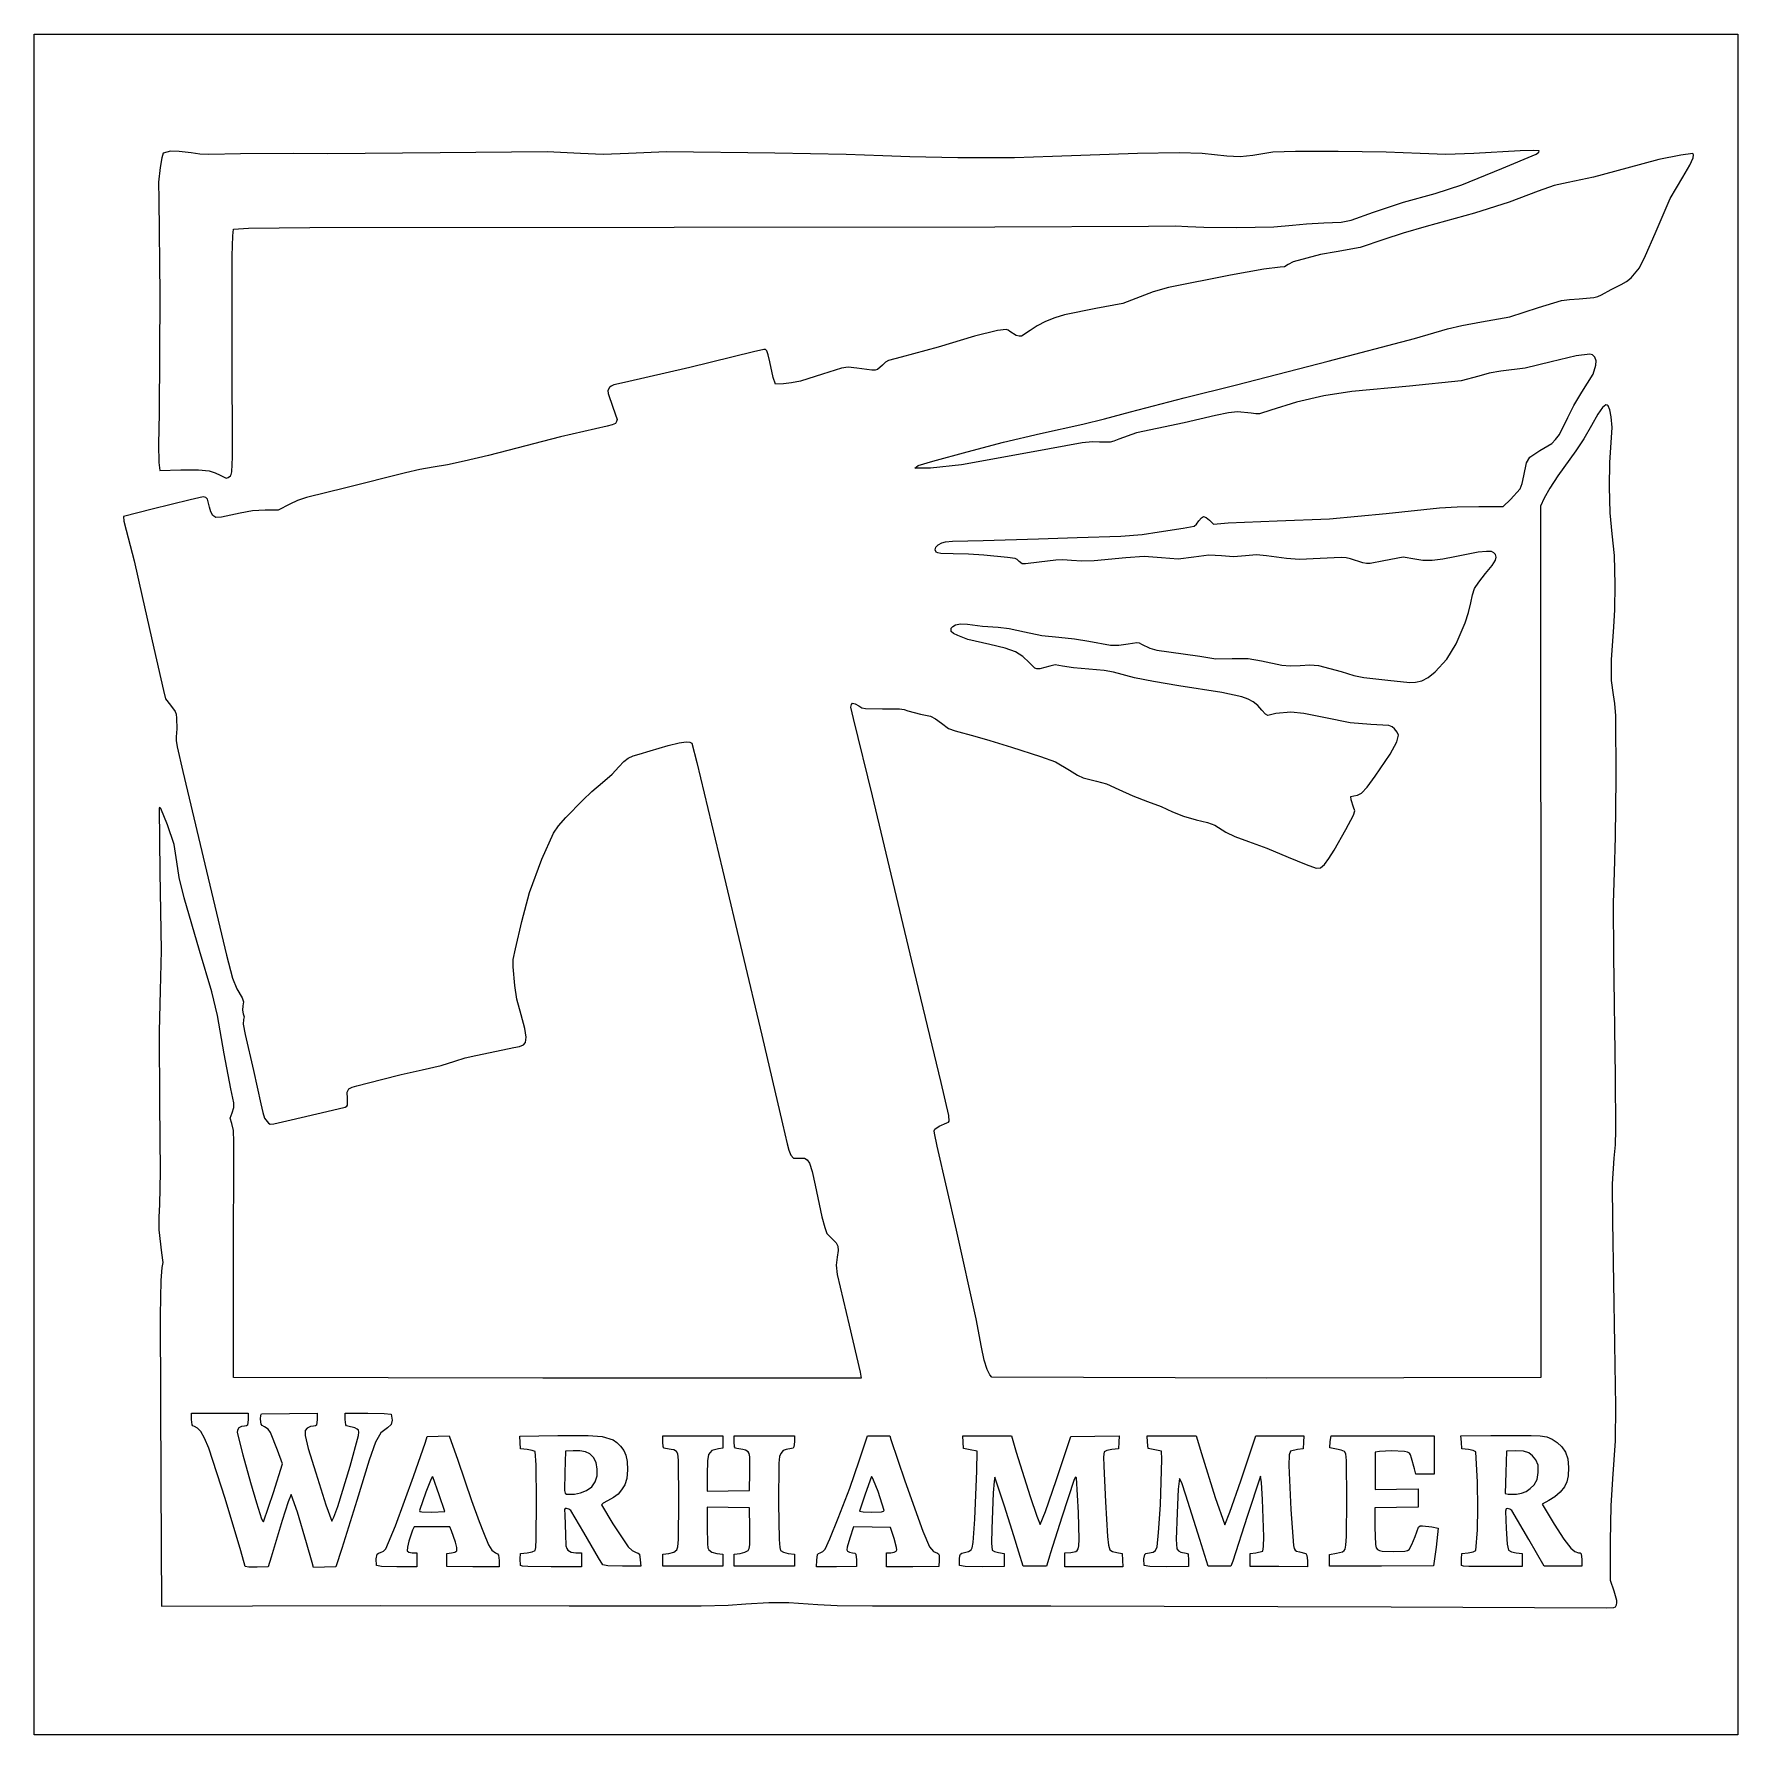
# Model space of a CAD drawing. Extents: x 218 to 585, y 525 to 891.
import ezdxf

# ---------------------------------------------------------------- set-up
doc = ezdxf.new("R2010")
doc.units = 0

msp = doc.modelspace()

# ---------------------------------------------------------------- linework, layer by layer
at = {"layer": 'Calque 1'}
for p, q in [((218.138, 707.978), (218.138, 890.805)), ((218.138, 890.805), (401.362, 890.805)), ((401.362, 890.805), (584.586, 890.805)), ((584.586, 890.805), (584.586, 707.978)), ((245.91168, 865.23863), (245.613205, 864.214954)), ((247.47135, 865.60649), (245.91168, 865.23863)), ((249.313597, 865.558248), (247.47135, 865.60649)), ((251.89134, 865.26435), (249.313597, 865.558248)), ((253.773912, 865.024022), (251.89134, 865.26435)), ((255.74832, 864.913923), (253.773912, 865.024022)), ((262.56084, 865.02677), (255.74832, 864.913923)), ((273.83304, 865.15543), (262.56084, 865.02677)), ((281.24137, 865.04784), (273.83304, 865.15543)), ((305.45077, 865.27158), (281.24137, 865.04784)), ((328.46957, 865.47301), (305.45077, 865.27158)), ((335.67519, 865.12779), (328.46957, 865.47301)), ((340.561729, 864.942149), (335.67519, 865.12779)), ((345.99399, 865.1279), (340.561729, 864.942149)), ((354.1342, 865.47746), (345.99399, 865.1279)), ((377.4175, 865.18698), (354.1342, 865.47746)), ((392.824469, 864.884892), (377.4175, 865.18698)), ((400.7008, 864.61075), (392.824469, 864.884892)), ((455.4696, 865.13859), (437.1983, 864.48434)), ((464.41383, 865.249944), (455.4696, 865.13859)), ((469.3602, 865.15129), (464.41383, 865.249944)), ((474.67319, 864.59404), (469.3602, 865.15129)), ((484.57374, 865.39503), (480.22944, 864.7261)), ((489.402382, 865.530074), (484.57374, 865.39503)), ((498.59664, 865.55558), (489.402382, 865.530074)), ((508.916329, 865.414344), (498.59664, 865.55558)), ((516.26304, 865.14008), (508.916329, 865.414344)), ((521.77624, 864.909307), (516.26304, 865.14008)), ((527.77244, 865.10458), (521.77624, 864.909307)), ((537.73871, 865.68624), (527.77244, 865.10458)), ((533.79182, 861.89785), (541.16441, 864.99259)), ((540.594181, 865.80564), (537.73871, 865.68624)), ((541.80401, 865.69524), (540.594181, 865.80564)), ((541.16441, 864.99259), (541.744261, 865.392796)), ((541.744261, 865.392796), (541.80401, 865.69524)), ((574.89693, 865.13622), (572.28264, 864.76693)), ((575.017105, 864.865759), (574.89693, 865.13622)), ((574.97873, 864.20883), (575.017105, 864.865759)), ((245.23427, 862.09243), (244.926891, 858.963986)), ((245.613205, 864.214954), (245.23427, 862.09243)), ((406.474261, 864.390027), (400.7008, 864.61075)), ((416.8254, 864.21636), (406.474261, 864.390027)), ((428.998296, 864.191342), (416.8254, 864.21636)), ((437.1983, 864.48434), (428.998296, 864.191342)), ((477.552055, 864.404387), (474.67319, 864.59404)), ((480.22944, 864.7261), (477.552055, 864.404387)), ((525.1873, 858.40874), (533.79182, 861.89785)), ((560.70976, 861.98938), (553.49722, 860.02309)), ((567.58893, 863.85122), (560.70976, 861.98938)), ((572.28264, 864.76693), (567.58893, 863.85122)), ((572.71151, 860.04165), (574.263605, 862.615774)), ((574.263605, 862.615774), (574.97873, 864.20883)), ((244.926891, 858.963986), (244.97529, 855.21866)), ((519.49876, 856.56346), (525.1873, 858.40874)), ((545.079825, 858.241008), (541.59097, 857.02197)), ((548.07326, 858.92132), (545.079825, 858.241008)), ((553.49722, 860.02309), (548.07326, 858.92132)), ((570.0193, 855.48367), (572.71151, 860.04165)), ((244.97529, 855.21866), (245.20526, 834.71346)), ((506.1958, 852.54784), (512.67809, 854.66109)), ((512.67809, 854.66109), (519.49876, 856.56346)), ((535.37326, 854.65231), (527.96493, 852.31707)), ((541.59097, 857.02197), (535.37326, 854.65231)), ((566.81789, 847.95059), (570.0193, 855.48367)), ((491.825826, 850.013474), (495.55397, 850.1919)), ((495.55397, 850.1919), (499.256895, 850.366446)), ((499.256895, 850.366446), (501.3748, 850.81001)), ((501.3748, 850.81001), (506.1958, 852.54784)), ((527.96493, 852.31707), (517.57143, 849.41614)), ((260.769049, 843.144288), (260.853625, 847.466689)), ((260.853625, 847.466689), (261.00623, 848.8752)), ((261.00623, 848.8752), (264.277164, 849.08126)), ((264.277164, 849.08126), (277.416655, 849.201731)), ((277.416655, 849.201731), (355.82013, 849.28269)), ((355.82013, 849.28269), (424.764417, 849.35575)), ((424.764417, 849.35575), (457.83613, 849.50783)), ((457.83613, 849.50783), (463.594639, 849.59211)), ((463.594639, 849.59211), (466.3028, 849.46303)), ((466.3028, 849.46303), (469.718308, 849.295949)), ((469.718308, 849.295949), (476.7686, 849.25468)), ((476.7686, 849.25468), (484.744221, 849.378559)), ((484.744221, 849.378559), (488.8071, 849.70322)), ((488.8071, 849.70322), (491.825826, 850.013474)), ((508.44331, 846.63698), (503.35868, 844.92312)), ((512.621825, 847.988355), (508.44331, 846.63698)), ((517.57143, 849.41614), (512.621825, 847.988355)), ((564.737805, 843.2127), (566.81789, 847.95059)), ((260.77498, 822.4442), (260.769049, 843.144288)), ((494.815899, 843.386675), (491.88291, 842.66474)), ((498.1993, 843.98903), (494.815899, 843.386675)), ((503.35868, 844.92312), (498.1993, 843.98903)), ((563.42305, 840.54226), (564.737805, 843.2127)), ((482.631059, 840.252579), (475.44516, 838.97398)), ((486.16076, 840.72216), (482.631059, 840.252579)), ((487.047421, 840.776491), (486.16076, 840.72216)), ((487.8347, 841.23664), (487.047421, 840.776491)), ((488.92664, 841.85763), (487.8347, 841.23664)), ((491.88291, 842.66474), (488.92664, 841.85763)), ((561.64714, 838.39059), (563.42305, 840.54226)), ((462.11236, 836.31901), (458.823032, 835.425764)), ((475.44516, 838.97398), (462.11236, 836.31901)), ((555.21785, 834.71431), (557.32774, 835.9233)), ((557.32774, 835.9233), (559.45033, 836.98422)), ((559.45033, 836.98422), (560.586779, 837.584153)), ((560.586779, 837.584153), (561.64714, 838.39059)), ((245.20526, 834.71346), (245.02137, 809.31346)), ((452.2923, 832.9035), (446.47147, 831.80385)), ((456.02695, 834.35188), (452.2923, 832.9035)), ((458.823032, 835.425764), (456.02695, 834.35188)), ((535.50554, 829.98516), (541.72325, 831.99185)), ((541.72325, 831.99185), (546.666182, 833.507818)), ((546.666182, 833.507818), (548.336681, 833.768498)), ((548.336681, 833.768498), (550.46127, 833.91512)), ((550.46127, 833.91512), (553.579694, 834.190568)), ((553.579694, 834.190568), (554.479814, 834.40393)), ((554.479814, 834.40393), (555.21785, 834.71431)), ((435.64332, 828.99773), (433.860505, 828.058088)), ((437.65404, 829.798006), (435.64332, 828.99773)), ((439.72656, 830.44607), (437.65404, 829.798006)), ((446.47147, 831.80385), (439.72656, 830.44607)), ((525.209116, 828.159825), (529.42013, 828.91594)), ((529.42013, 828.91594), (535.50554, 829.98516)), ((420.41184, 825.86097), (412.57247, 823.49692)), ((425.36784, 827.0645), (420.41184, 825.86097)), ((427.211367, 827.280578), (425.36784, 827.0645)), ((427.633328, 827.15324), (427.211367, 827.280578)), ((428.01367, 826.84477), (427.633328, 827.15324)), ((429.33924, 826.00767), (428.01367, 826.84477)), ((429.988167, 825.861791), (429.33924, 826.00767)), ((430.52986, 825.89688), (429.988167, 825.861791)), ((432.3359, 827.07496), (430.52986, 825.89688)), ((433.860505, 828.058088), (432.3359, 827.07496)), ((496.4716, 820.4539), (514.9924, 825.33714)), ((514.9924, 825.33714), (522.14408, 827.44784)), ((522.14408, 827.44784), (525.209116, 828.159825)), ((260.786705, 799.86144), (260.77498, 822.4442)), ((372.88076, 822.47919), (359.16076, 819.09853)), ((375.05529, 823.019289), (372.88076, 822.47919)), ((375.455747, 822.961226), (375.05529, 823.019289)), ((375.70504, 822.70942), (375.455747, 822.961226)), ((376.038812, 821.815564), (375.70504, 822.70942)), ((376.35103, 820.33697), (376.038812, 821.815564)), ((404.63497, 821.35708), (401.907191, 820.65225)), ((412.57247, 823.49692), (404.63497, 821.35708)), ((549.78327, 821.6085), (544.39079, 820.3139)), ((552.73064, 822.01425), (549.78327, 821.6085)), ((553.300451, 821.830694), (552.73064, 822.01425)), ((553.78747, 821.34863), (553.300451, 821.830694)), ((554.085602, 820.588693), (553.78747, 821.34863)), ((359.16076, 819.09853), (345.13786, 815.92208)), ((377.1113, 816.98677), (376.35103, 820.33697)), ((387.7358, 817.66482), (382.9733, 816.20492)), ((391.79166, 818.98627), (387.7358, 817.66482)), ((393.204337, 819.215004), (391.79166, 818.98627)), ((395.09895, 818.96517), (393.204337, 819.215004)), ((398.3374, 818.53673), (395.09895, 818.96517)), ((399.020969, 818.54358), (398.3374, 818.53673)), ((399.519694, 818.674678), (399.020969, 818.54358)), ((400.58636, 819.60623), (399.519694, 818.674678)), ((401.233922, 820.242385), (400.58636, 819.60623)), ((401.907191, 820.65225), (401.233922, 820.242385)), ((476.7681, 815.40715), (496.4716, 820.4539)), ((528.85927, 817.29335), (525.05314, 816.23487)), ((531.096992, 817.93044), (528.85927, 817.29335)), ((533.62177, 818.3245), (531.096992, 817.93044)), ((538.81147, 819.00772), (533.62177, 818.3245)), ((544.39079, 820.3139), (538.81147, 819.00772)), ((550.99572, 813.80533), (553.45039, 817.68699)), ((553.45039, 817.68699), (554.0506, 819.60107)), ((554.0506, 819.60107), (554.085602, 820.588693)), ((341.88524, 814.83629), (341.564826, 814.214705)), ((341.564826, 814.214705), (341.57436, 813.50903)), ((342.245192, 815.142043), (341.88524, 814.83629)), ((342.839175, 815.402191), (342.245192, 815.142043)), ((345.13786, 815.92208), (342.839175, 815.402191)), ((377.57471, 815.53156), (377.1113, 816.98677)), ((379.28182, 815.61766), (377.57471, 815.53156)), ((381.070376, 815.825689), (379.28182, 815.61766)), ((382.9733, 816.20492), (381.070376, 815.825689)), ((465.4806, 812.63333), (476.7681, 815.40715)), ((501.53794, 813.93549), (495.55212, 813.00367)), ((513.97334, 815.13533), (501.53794, 813.93549)), ((525.05314, 816.23487), (513.97334, 815.13533)), ((549.272059, 810.954105), (550.99572, 813.80533)), ((341.57436, 813.50903), (342.63933, 810.57595)), ((342.63933, 810.57595), (343.54552, 807.94369)), ((453.9712, 809.6208), (465.4806, 812.63333)), ((484.12156, 809.95203), (481.666732, 809.177325)), ((489.67781, 811.68339), (484.12156, 809.95203)), ((495.55212, 813.00367), (489.67781, 811.68339)), ((547.97508, 808.38137), (549.272059, 810.954105)), ((555.49243, 810.51468), (554.466019, 809.079344)), ((556.212002, 811.074737), (555.49243, 810.51468)), ((556.437481, 811.063837), (556.212002, 811.074737)), ((556.66411, 810.88787), (556.437481, 811.063837)), ((557.022477, 810.042203), (556.66411, 810.88787)), ((557.34819, 808.54789), (557.022477, 810.042203)), ((245.02137, 809.31346), (244.90892, 802.54405)), ((341.37442, 806.54205), (331.37952, 804.25294)), ((342.474862, 806.781988), (341.37442, 806.54205)), ((343.16036, 807.10957), (342.474862, 806.781988)), ((343.434502, 807.515466), (343.16036, 807.10957)), ((343.54552, 807.94369), (343.434502, 807.515466)), ((434.56697, 804.94493), (443.6951, 806.95151)), ((443.6951, 806.95151), (448.350806, 808.080854)), ((448.350806, 808.080854), (453.9712, 809.6208)), ((465.52315, 807.22886), (459.70232, 806.01194)), ((472.23224, 808.80032), (465.52315, 807.22886)), ((475.025511, 809.350143), (472.23224, 808.80032)), ((476.96424, 809.57883), (475.025511, 809.350143)), ((479.91119, 809.29074), (476.96424, 809.57883)), ((480.873409, 809.150009), (479.91119, 809.29074)), ((481.666732, 809.177325), (480.873409, 809.150009)), ((546.17684, 804.75086), (547.97508, 808.38137)), ((553.10774, 806.69135), (551.461236, 803.826214)), ((554.466019, 809.079344), (553.10774, 806.69135)), ((557.30809, 802.99164), (557.514871, 806.245696)), ((557.514871, 806.245696), (557.34819, 808.54789)), ((244.90892, 802.54405), (244.97077, 798.71536)), ((331.37952, 804.25294), (320.00242, 801.25995)), ((418.82426, 800.99171), (426.62947, 803.09025)), ((426.62947, 803.09025), (434.56697, 804.94493)), ((443.578916, 802.915475), (432.97944, 800.99231)), ((445.754275, 803.145352), (443.578916, 802.915475)), ((447.31314, 803.10341), (445.754275, 803.145352)), ((449.538972, 803.069445), (447.31314, 803.10341)), ((450.364179, 803.286999), (449.538972, 803.069445)), ((451.42711, 803.7259), (450.364179, 803.286999)), ((455.21733, 805.05607), (451.42711, 803.7259)), ((459.70232, 806.01194), (455.21733, 805.05607)), ((542.0119, 801.25647), (544.56444, 802.81545)), ((544.56444, 802.81545), (545.371105, 803.664194)), ((545.371105, 803.664194), (546.17684, 804.75086)), ((551.461236, 803.826214), (549.74187, 801.2437)), ((557.068554, 798.700394), (557.30809, 802.99164)), ((260.647273, 796.673302), (260.786705, 799.86144)), ((310.60971, 798.99792), (307.023304, 798.200703)), ((315.90138, 800.19362), (310.60971, 798.99792)), ((320.00242, 801.25995), (315.90138, 800.19362)), ((408.30708, 798.03146), (411.41593, 798.99126)), ((411.41593, 798.99126), (418.82426, 800.99171)), ((432.97944, 800.99231), (417.63364, 798.18584)), ((539.0865, 798.62608), (539.82207, 799.8841)), ((539.82207, 799.8841), (542.0119, 801.25647)), ((549.74187, 801.2437), (545.8649, 795.82956)), ((244.97077, 798.71536), (245.15678, 796.98075)), ((245.15678, 796.98075), (249.70872, 797.09348)), ((249.70872, 797.09348), (253.466361, 797.095674)), ((253.466361, 797.095674), (255.76226, 796.89449)), ((255.76226, 796.89449), (257.080141, 796.4912)), ((257.080141, 796.4912), (258.14006, 795.95933)), ((258.14006, 795.95933), (259.43829, 795.31324)), ((259.43829, 795.31324), (259.884274, 795.460691)), ((259.884274, 795.460691), (260.36391, 795.84707)), ((260.36391, 795.84707), (260.364, 795.847)), ((260.364, 795.847), (260.525819, 796.107437)), ((260.525819, 796.107437), (260.647273, 796.673302)), ((298.02067, 796.46373), (285.20967, 793.28798)), ((301.124862, 797.222181), (298.02067, 796.46373)), ((303.9738, 797.70338), (301.124862, 797.222181)), ((307.023304, 798.200703), (303.9738, 797.70338)), ((407.57947, 797.49226), (408.30708, 798.03146)), ((410.95291, 797.49626), (407.57947, 797.49226)), ((417.63364, 798.18584), (410.95291, 797.49626)), ((538.174102, 794.188734), (538.51731, 795.84844)), ((538.51731, 795.84844), (539.0865, 798.62608)), ((545.8649, 795.82956), (544.136981, 793.179502)), ((556.97331, 793.43849), (557.068554, 798.700394)), ((285.20967, 793.28798), (276.717731, 791.200519)), ((535.68021, 790.72436), (537.73962, 793.0242)), ((537.73962, 793.0242), (538.174102, 794.188734)), ((544.136981, 793.179502), (542.93956, 791.06706)), ((557.09917, 787.86169), (556.97331, 793.43849)), ((243.53775, 788.66833), (237.35514, 787.07032)), ((251.67768, 790.6931), (243.53775, 788.66833)), ((254.51265, 791.32219), (251.67768, 790.6931)), ((255.055439, 791.174811), (254.51265, 791.32219)), ((255.43829, 790.8037), (255.055439, 791.174811)), ((255.87862, 789.09714), (255.43829, 790.8037)), ((256.15004, 788.090191), (255.87862, 789.09714)), ((256.57392, 787.33756), (256.15004, 788.090191)), ((265.120735, 788.304081), (262.43527, 787.7846)), ((267.85801, 788.43504), (265.120735, 788.304081)), ((270.61472, 788.42014), (267.85801, 788.43504)), ((273.14967, 789.74413), (270.61472, 788.42014)), ((274.78046, 790.52927), (273.14967, 789.74413)), ((276.717731, 791.200519), (274.78046, 790.52927)), ((508.91353, 787.74964), (520.42293, 788.97625)), ((520.42293, 788.97625), (524.210742, 789.195268)), ((524.210742, 789.195268), (528.85912, 789.26796)), ((528.85912, 789.26796), (534.12028, 789.23646)), ((534.12028, 789.23646), (535.68021, 790.72436)), ((542.93956, 791.06706), (542.11994, 789.33745)), ((542.11994, 789.33745), (542.12, 772.537)), ((237.35514, 787.07032), (237.434676, 786.124368)), ((237.434676, 786.124368), (237.94817, 784.13416)), ((257.245994, 786.896776), (256.57392, 787.33756)), ((258.43781, 786.94266), (257.245994, 786.896776)), ((262.43527, 787.7846), (258.43781, 786.94266)), ((460.09792, 783.76448), (465.24916, 784.57095)), ((465.24916, 784.57095), (467.66639, 784.98749)), ((467.66639, 784.98749), (468.139519, 785.428201)), ((468.139519, 785.428201), (468.65779, 786.15638)), ((468.65779, 786.15638), (469.181446, 786.815225)), ((469.181446, 786.815225), (469.66755, 787.08926)), ((469.66755, 787.08926), (470.240327, 786.848535)), ((470.240327, 786.848535), (470.97239, 786.26977)), ((470.97239, 786.26977), (471.81788, 785.45029)), ((471.81788, 785.45029), (474.95373, 785.73045)), ((474.95373, 785.73045), (485.49793, 786.16607)), ((485.49793, 786.16607), (496.74273, 786.58389)), ((496.74273, 786.58389), (508.91353, 787.74964)), ((557.56037, 783.35379), (557.09917, 787.86169)), ((237.94817, 784.13416), (239.68392, 777.56385)), ((412.07156, 780.4662), (412.576904, 780.998181)), ((412.576904, 780.998181), (413.35416, 781.45931)), ((413.35416, 781.45931), (414.171848, 781.667559)), ((414.171848, 781.667559), (415.685255, 781.805081)), ((415.685255, 781.805081), (422.26255, 781.94827)), ((422.26255, 781.94827), (434.16875, 782.3035)), ((434.16875, 782.3035), (442.50313, 782.58725)), ((442.50313, 782.58725), (451.89584, 782.8663)), ((451.89584, 782.8663), (456.434437, 783.231829)), ((456.434437, 783.231829), (460.09792, 783.76448)), ((558.029619, 778.69799), (557.56037, 783.35379)), ((239.68392, 777.56385), (241.39367, 769.89094)), ((411.903462, 779.914683), (412.07156, 780.4662)), ((412.18391, 779.45972), (411.903462, 779.914683)), ((412.527171, 779.248282), (412.18391, 779.45972)), ((413.140226, 779.12789), (412.527171, 779.248282)), ((415.82329, 779.0954), (413.140226, 779.12789)), ((419.072829, 779.02022), (415.82329, 779.0954)), ((422.37039, 778.75559), (419.072829, 779.02022)), ((427.51189, 778.2625), (422.37039, 778.75559)), ((429.122421, 778.058698), (427.51189, 778.2625)), ((429.580271, 777.826183), (429.122421, 778.058698)), ((429.99268, 777.44526), (429.580271, 777.826183)), ((430.668396, 776.904604), (429.99268, 777.44526)), ((431.35792, 776.90265), (430.668396, 776.904604)), ((434.3011, 777.31121), (431.35792, 776.90265)), ((437.87297, 777.70526), (434.3011, 777.31121)), ((439.40272, 777.74721), (437.87297, 777.70526)), ((441.22293, 777.61426), (439.40272, 777.74721)), ((443.48242, 777.488216), (441.22293, 777.61426)), ((446.11772, 777.57476), (443.48242, 777.488216)), ((452.9516, 778.21513), (446.11772, 777.57476)), ((456.871502, 778.505176), (452.9516, 778.21513)), ((460.58859, 778.21488), (456.871502, 778.505176)), ((464.215434, 777.926523), (460.58859, 778.21488)), ((467.60266, 778.36913), (464.215434, 777.926523)), ((470.827114, 778.803039), (467.60266, 778.36913)), ((473.53919, 778.62041), (470.827114, 778.803039)), ((476.117959, 778.427615), (473.53919, 778.62041)), ((478.65229, 778.64081), (476.117959, 778.427615)), ((481.0733, 778.852968), (478.65229, 778.64081)), ((483.20274, 778.67031), (481.0733, 778.852968)), ((487.49695, 778.04435), (483.20274, 778.67031)), ((490.328305, 777.871083), (487.49695, 778.04435)), ((494.77453, 778.08525), (490.328305, 777.871083)), ((499.237691, 778.310385), (494.77453, 778.08525)), ((500.316186, 778.217196), (499.237691, 778.310385)), ((501.24221, 777.97647), (500.316186, 778.217196)), ((503.93821, 777.16258), (501.24221, 777.97647)), ((504.702204, 776.989403), (503.93821, 777.16258)), ((505.490187, 776.981141), (504.702204, 776.989403)), ((508.43613, 777.57974), (505.490187, 776.981141)), ((512.57958, 778.35479), (508.43613, 777.57974)), ((515.09312, 777.93216), (512.57958, 778.35479)), ((516.834856, 777.63993), (515.09312, 777.93216)), ((518.83547, 777.64554), (516.834856, 777.63993)), ((521.14644, 777.93918), (518.83547, 777.64554)), ((523.73026, 778.44975), (521.14644, 777.93918)), ((528.73263, 779.41611), (523.73026, 778.44975)), ((530.483386, 779.583761), (528.73263, 779.41611)), ((531.56926, 779.56374), (530.483386, 779.583761)), ((532.081734, 779.305749), (531.56926, 779.56374)), ((531.709215, 776.535916), (532.45392, 777.67324)), ((532.45392, 778.90132), (532.081734, 779.305749)), ((532.594777, 778.341468), (532.45392, 778.90132)), ((532.45392, 777.67324), (532.594777, 778.341468)), ((558.17648, 772.50589), (558.029619, 778.69799)), ((528.83445, 772.983494), (530.3028, 774.81165)), ((530.3028, 774.81165), (531.709215, 776.535916)), ((241.39367, 769.89094), (243.90485, 758.77844)), ((527.15307, 768.56809), (527.509605, 770.264213)), ((527.509605, 770.264213), (527.94081, 771.59639)), ((527.94081, 771.59639), (528.83445, 772.983494)), ((542.12, 772.537), (542.2079, 678.9183)), ((558.114284, 767.006393), (558.17648, 772.50589)), ((525.9358, 764.21799), (526.670353, 766.483693)), ((526.670353, 766.483693), (527.15307, 768.56809)), ((557.89737, 763.40825), (558.114284, 767.006393)), ((415.41186, 762.37509), (415.41195, 763.12018)), ((415.876415, 761.958855), (415.41186, 762.37509)), ((415.41195, 763.12018), (415.744204, 763.479161)), ((415.744204, 763.479161), (416.34228, 763.81895)), ((416.34228, 763.81895), (417.375341, 764.019326)), ((417.375341, 764.019326), (418.90296, 763.9666)), ((418.90296, 763.9666), (422.13151, 763.55173)), ((422.13151, 763.55173), (425.45269, 763.29601)), ((425.45269, 763.29601), (427.822293, 763.035203)), ((427.822293, 763.035203), (431.14123, 762.31919)), ((431.14123, 762.31919), (434.909633, 761.523394)), ((523.97974, 759.74098), (525.9358, 764.21799)), ((557.42233, 756.2645), (557.89737, 763.40825)), ((243.90485, 758.77844), (245.93735, 749.66685)), ((416.79262, 761.48112), (415.876415, 761.958855)), ((418.96701, 760.66078), (416.79262, 761.48112)), ((423.7109, 759.58329), (418.96701, 760.66078)), ((426.971654, 758.793418), (423.7109, 759.58329)), ((429.18888, 757.98217), (426.971654, 758.793418)), ((434.909633, 761.523394), (438.53567, 761.1526)), ((438.53567, 761.1526), (441.92557, 760.817926)), ((441.92557, 760.817926), (445.01796, 760.27794)), ((445.01796, 760.27794), (449.64817, 759.44024)), ((449.64817, 759.44024), (451.451714, 759.41513)), ((451.451714, 759.41513), (453.43078, 759.69815)), ((453.43078, 759.69815), (455.311274, 759.996219)), ((455.311274, 759.996219), (455.823454, 759.915122)), ((455.823454, 759.915122), (456.3412, 759.67865)), ((456.3412, 759.67865), (458.11484, 758.75083)), ((458.11484, 758.75083), (459.611759, 758.324285)), ((522.00658, 756.39054), (523.97974, 759.74098)), ((430.758285, 757.003215), (429.18888, 757.98217)), ((432.1179, 755.69987), (430.758285, 757.003215)), ((433.347766, 754.465336), (432.1179, 755.69987)), ((436.5746, 754.89353), (434.43463, 754.36001)), ((437.756908, 755.174595), (436.5746, 754.89353)), ((439.35272, 754.91143), (437.756908, 755.174595)), ((441.716688, 754.56684), (439.35272, 754.91143)), ((459.611759, 758.324285), (462.21588, 757.99821)), ((462.21588, 757.99821), (468.83046, 757.04646)), ((468.83046, 757.04646), (472.291824, 756.509208)), ((472.291824, 756.509208), (475.84192, 756.54329)), ((475.84192, 756.54329), (479.277055, 756.585666)), ((479.277055, 756.585666), (482.09416, 756.03177)), ((482.09416, 756.03177), (486.47103, 755.1057)), ((486.47103, 755.1057), (488.320217, 754.997673)), ((488.320217, 754.997673), (490.40525, 755.0939)), ((490.40525, 755.0939), (492.501974, 755.19015)), ((492.501974, 755.19015), (494.34942, 755.0527)), ((494.34942, 755.0527), (499.24421, 753.75152)), ((519.50542, 753.66859), (522.00658, 756.39054)), ((557.38447, 751.839458), (557.42233, 756.2645)), ((433.815777, 754.325476), (433.347766, 754.465336)), ((434.43463, 754.36001), (433.815777, 754.325476)), ((445.01796, 754.29398), (441.716688, 754.56684)), ((448.266923, 754.013219), (445.01796, 754.29398)), ((450.30963, 753.63363), (448.266923, 754.013219)), ((454.80755, 752.41145), (450.30963, 753.63363)), ((458.913009, 751.584911), (454.80755, 752.41145)), ((464.32508, 750.69808), (458.913009, 751.584911)), ((499.24421, 753.75152), (502.001159, 752.9448)), ((502.001159, 752.9448), (504.15234, 752.45371)), ((504.15234, 752.45371), (509.31171, 751.87263)), ((509.31171, 751.87263), (513.99738, 751.43935)), ((513.99738, 751.43935), (515.270365, 751.473289)), ((515.270365, 751.473289), (516.58937, 751.76786)), ((516.58937, 751.76786), (517.992217, 752.470538)), ((517.992217, 752.470538), (519.50542, 753.66859)), ((557.82754, 748.75318), (557.38447, 751.839458)), ((245.93735, 749.66685), (246.407707, 747.922233)), ((246.407707, 747.922233), (247.47124, 746.53124)), ((473.58549, 749.24442), (464.32508, 750.69808)), ((477.92389, 748.30917), (473.58549, 749.24442)), ((479.22122, 747.833004), (477.92389, 748.30917)), ((480.34557, 747.26581), (479.22122, 747.833004)), ((558.142606, 746.880452), (557.82754, 748.75318)), ((247.47124, 746.53124), (248.507596, 745.20003)), ((248.507596, 745.20003), (248.69554, 744.579033)), ((248.69554, 744.579033), (248.78106, 743.73658)), ((393.82452, 746.11664), (393.928853, 746.651499)), ((394.36901, 743.69756), (393.82452, 746.11664)), ((393.928853, 746.651499), (394.18464, 746.95544)), ((394.18464, 746.95544), (394.73108, 746.847826)), ((394.73108, 746.847826), (395.53438, 746.39324)), ((395.53438, 746.39324), (396.169999, 745.991384)), ((396.169999, 745.991384), (396.920002, 745.790701)), ((396.920002, 745.790701), (400.61945, 745.76267)), ((400.61945, 745.76267), (404.235061, 745.729914)), ((404.235061, 745.729914), (405.23477, 745.583943)), ((405.23477, 745.583943), (406.09313, 745.31942)), ((406.09313, 745.31942), (408.78047, 744.62675)), ((408.78047, 744.62675), (410.96581, 744.18052)), ((410.96581, 744.18052), (412.013509, 743.613882)), ((481.30716, 746.465051), (480.34557, 747.26581)), ((482.21316, 745.42733), (481.30716, 746.465051)), ((482.964308, 744.561816), (482.21316, 745.42733)), ((483.49566, 744.34638), (482.964308, 744.561816)), ((485.23463, 744.76393), (483.49566, 744.34638)), ((488.4594, 745.04774), (485.23463, 744.76393)), ((491.258998, 744.734869), (488.4594, 745.04774)), ((495.86773, 743.80807), (491.258998, 744.734869)), ((558.310354, 744.226505), (558.142606, 746.880452)), ((558.38417, 730.76148), (558.310354, 744.226505)), ((248.86956, 741.44823), (248.69153, 739.71297)), ((248.78106, 743.73658), (248.86956, 741.44823)), ((398.48098, 727.02886), (394.36901, 743.69756)), ((412.013509, 743.613882), (413.30678, 742.62783)), ((413.30678, 742.62783), (414.780499, 741.543267)), ((414.780499, 741.543267), (416.27041, 741.03994)), ((416.27041, 741.03994), (420.48183, 739.83593)), ((501.16545, 742.75794), (495.86773, 743.80807)), ((505.66676, 742.39949), (501.16545, 742.75794)), ((509.516729, 742.147589), (505.66676, 742.39949)), ((510.228771, 741.900121), (509.516729, 742.147589)), ((510.75999, 741.45525), (510.228771, 741.900121)), ((511.325469, 740.745311), (510.75999, 741.45525)), ((511.56067, 740.11566), (511.325469, 740.745311)), ((248.69153, 739.71297), (248.694331, 738.933985)), ((248.694331, 738.933985), (248.913596, 737.540225)), ((248.913596, 737.540225), (250.11775, 732.30463)), ((348.25037, 735.99318), (350.62498, 736.69509)), ((350.62498, 736.69509), (354.52386, 737.8873)), ((354.52386, 737.8873), (356.870896, 738.439696)), ((356.870896, 738.439696), (358.41748, 738.66969)), ((358.41748, 738.66969), (359.158649, 738.586711)), ((359.158649, 738.586711), (359.56924, 738.38665)), ((359.56924, 738.38665), (360.65773, 734.21946)), ((420.48183, 739.83593), (423.69111, 738.93506)), ((423.69111, 738.93506), (428.33188, 737.48177)), ((428.33188, 737.48177), (434.62467, 735.48073)), ((509.81434, 736.02464), (511.25553, 738.64381)), ((511.25553, 738.64381), (511.56067, 740.11566)), ((342.440777, 731.731833), (343.93259, 733.28094)), ((343.93259, 733.28094), (344.962354, 734.395936)), ((344.962354, 734.395936), (345.93154, 735.17008)), ((345.93154, 735.17008), (346.994685, 735.631081)), ((346.994685, 735.631081), (348.25037, 735.99318)), ((360.65773, 734.21946), (366.17227, 711.15346)), ((434.62467, 735.48073), (437.85129, 734.38254)), ((437.85129, 734.38254), (440.86221, 732.53136)), ((506.59341, 731.26214), (509.81434, 736.02464)), ((250.11775, 732.30463), (254.89412, 712.34403)), ((338.090627, 727.958414), (340.36071, 729.91397)), ((340.36071, 729.91397), (342.440777, 731.731833)), ((440.86221, 732.53136), (442.513136, 731.511054)), ((442.513136, 731.511054), (443.77269, 730.88455)), ((443.77269, 730.88455), (446.66206, 730.21658)), ((446.66206, 730.21658), (448.787442, 729.630855)), ((448.787442, 729.630855), (451.42449, 728.42269)), ((504.862857, 728.938354), (506.59341, 731.26214)), ((558.288971, 718.22245), (558.38417, 730.76148)), ((332.51562, 722.34948), (336.14195, 726.07824)), ((336.14195, 726.07824), (338.090627, 727.958414)), ((406.91674, 691.57466), (398.48098, 727.02886)), ((451.42449, 728.42269), (454.412931, 727.056322)), ((454.412931, 727.056322), (457.59029, 725.83826)), ((457.59029, 725.83826), (460.549733, 724.730521)), ((501.338074, 726.905122), (501.97553, 727.02881)), ((501.38506, 726.16891), (501.338074, 726.905122)), ((501.94024, 724.58488), (501.38506, 726.16891)), ((501.97553, 727.02881), (502.781437, 727.203682)), ((502.781437, 727.203682), (503.62987, 727.62412)), ((503.62987, 727.62412), (504.862857, 728.938354)), ((245.210006, 724.541699), (245.0376, 724.45419)), ((245.0376, 724.45419), (245.18773, 710.59579)), ((245.40039, 724.35035), (245.210006, 724.541699)), ((246.8001, 720.77676), (245.40039, 724.35035)), ((330.938347, 720.59307), (332.51562, 722.34948)), ((460.549733, 724.730521), (463.01425, 723.62939)), ((463.01425, 723.62939), (465.331468, 722.640169)), ((465.331468, 722.640169), (468.09081, 721.882)), ((500.22785, 719.79604), (501.91234, 722.90836)), ((501.91234, 722.90836), (502.175106, 723.82057)), ((502.175106, 723.82057), (501.94024, 724.58488)), ((248.26948, 716.54342), (246.8001, 720.77676)), ((327.33196, 713.39951), (329.82348, 719.04147)), ((329.82348, 719.04147), (330.938347, 720.59307)), ((468.09081, 721.882), (470.479487, 721.27152)), ((470.479487, 721.27152), (472.05956, 720.71789)), ((472.05956, 720.71789), (474.47104, 719.25682)), ((474.47104, 719.25682), (476.409169, 718.274292)), ((476.409169, 718.274292), (479.31503, 717.22869)), ((497.72608, 715.38714), (500.22785, 719.79604)), ((248.81356, 712.81764), (248.26948, 716.54342)), ((479.31503, 717.22869), (483.233876, 715.800891)), ((483.233876, 715.800891), (487.82968, 713.88497)), ((496.625639, 713.536577), (497.72608, 715.38714)), ((558.03379, 710.62388), (558.288971, 718.22245)), ((249.37729, 709.48083), (248.81356, 712.81764)), ((254.89412, 712.34403), (259.52349, 692.80933)), ((324.68908, 706.25576), (327.33196, 713.39951)), ((366.17227, 711.15346), (374.63467, 675.56696)), ((487.82968, 713.88497), (491.702972, 712.246895)), ((491.702972, 712.246895), (493.8847, 711.4871)), ((493.8847, 711.4871), (494.835531, 711.529689)), ((494.835531, 711.529689), (495.68635, 712.24547)), ((495.68635, 712.24547), (496.625639, 713.536577)), ((218.138, 525.151), (218.138, 707.978)), ((245.18773, 710.59579), (245.49905, 693.82319)), ((250.39843, 705.14472), (249.37729, 709.48083)), ((557.810282, 703.93218), (558.03379, 710.62388)), ((584.586, 707.978), (584.586, 525.151)), ((253.69282, 693.78852), (250.39843, 705.14472)), ((323.04125, 700.04092), (324.68908, 706.25576)), ((557.89255, 692.63218), (557.810282, 703.93218)), ((321.66936, 694.14811), (323.04125, 700.04092)), ((245.49905, 693.82319), (245.22284, 685.22424)), ((256.34818, 684.92498), (253.69282, 693.78852)), ((259.52349, 692.80933), (260.813871, 687.869731)), ((321.198296, 691.871489), (321.66936, 694.14811)), ((558.28088, 666.70298), (557.89255, 692.63218)), ((321.168, 690.31165), (321.198296, 691.871489)), ((321.55615, 686.28259), (321.168, 690.31165)), ((413.2276, 665.38086), (406.91674, 691.57466)), ((260.813871, 687.869731), (261.71546, 685.58055)), ((261.71546, 685.58055), (262.89282, 683.60207)), ((321.98125, 683.328859), (321.55615, 686.28259)), ((245.22284, 685.22424), (245.068459, 676.343741)), ((257.56206, 679.80622), (256.34818, 684.92498)), ((262.89282, 683.60207), (263.18736, 682.78106)), ((263.07096, 681.87269), (262.946605, 680.97975)), ((263.18736, 682.78106), (263.07096, 681.87269)), ((322.87789, 679.95392), (321.98125, 683.328859)), ((259.03569, 671.60414), (257.56206, 679.80622)), ((262.946605, 680.97975), (263.12066, 680.18815)), ((263.12066, 680.18815), (263.287625, 679.516639)), ((263.17676, 678.99053), (263.132111, 677.965933)), ((263.132111, 677.965933), (263.52778, 675.72992)), ((263.287625, 679.516639), (263.17676, 678.99053)), ((323.663492, 677.044541), (322.87789, 679.95392)), ((542.2079, 678.9183), (542.1767, 601.9816)), ((245.068459, 676.343741), (245.14594, 660.88254)), ((263.52778, 675.72992), (265.32937, 667.99332)), ((323.97112, 675.13138), (323.663492, 677.044541)), ((323.854372, 674.03474), (323.97112, 675.13138)), ((374.63467, 675.56696), (379.12935, 656.51696)), ((260.45774, 664.05753), (259.03569, 671.60414)), ((308.60412, 669.9977), (310.868389, 670.73252)), ((310.868389, 670.73252), (313.1232, 671.19479)), ((313.1232, 671.19479), (317.62112, 672.12106)), ((317.62112, 672.12106), (321.32529, 672.92887)), ((321.32529, 672.92887), (322.527902, 673.163379)), ((322.527902, 673.163379), (323.37581, 673.48158)), ((323.37581, 673.48158), (323.854372, 674.03474)), ((265.32937, 667.99332), (266.92214, 660.8023)), ((292.85279, 666.04108), (297.069527, 667.15508)), ((297.069527, 667.15508), (301.59267, 668.16249)), ((301.59267, 668.16249), (305.667656, 669.086496)), ((305.667656, 669.086496), (308.60412, 669.9977)), ((261.12135, 661.06368), (260.45774, 664.05753)), ((285.470439, 663.331148), (285.83312, 664.01959)), ((285.51446, 661.95557), (285.470439, 663.331148)), ((285.83312, 664.01959), (286.547484, 664.412368)), ((286.547484, 664.412368), (287.5856, 664.6773)), ((287.5856, 664.6773), (292.85279, 666.04108)), ((414.85795, 658.28561), (413.2276, 665.38086)), ((558.355657, 655.241814), (558.28088, 666.70298)), ((245.14594, 660.88254), (245.224412, 646.211552)), ((260.74174, 658.90998), (261.134795, 660.024439)), ((261.134795, 660.024439), (261.12135, 661.06368)), ((266.92214, 660.8023), (267.317455, 658.978975)), ((281.10862, 659.16916), (285.04777, 660.11292)), ((285.04777, 660.11292), (285.39377, 660.295776)), ((285.39377, 660.295776), (285.562762, 660.568593)), ((285.562762, 660.568593), (285.51446, 661.95557)), ((260.324742, 657.76451), (260.74174, 658.90998)), ((260.66034, 656.61217), (260.324742, 657.76451)), ((261.026102, 655.105167), (260.66034, 656.61217)), ((267.317455, 658.978975), (267.71316, 657.77335)), ((267.71316, 657.77335), (268.55205, 656.64002)), ((268.55205, 656.64002), (268.934771, 656.486433)), ((268.934771, 656.486433), (269.688774, 656.53091)), ((269.688774, 656.53091), (273.39814, 657.38015)), ((273.39814, 657.38015), (281.10862, 659.16916)), ((379.12935, 656.51696), (380.07564, 652.23728)), ((411.86515, 655.40244), (412.791, 656.01979)), ((412.791, 656.01979), (414.4719, 656.72974)), ((414.4719, 656.72974), (414.777601, 656.84867)), ((414.777601, 656.84867), (414.925464, 657.073553)), ((414.925464, 657.073553), (414.85795, 658.28561)), ((261.00223, 626.02595), (261.11474, 652.68045)), ((261.11474, 652.68045), (261.026102, 655.105167)), ((411.747731, 655.052279), (411.86515, 655.40244)), ((411.7628, 654.53294), (411.747731, 655.052279)), ((412.34759, 651.75482), (411.7628, 654.53294)), ((558.238046, 652.04237), (558.355657, 655.241814)), ((380.07564, 652.23728), (380.443917, 650.841041)), ((380.443917, 650.841041), (380.89012, 649.77847)), ((380.89012, 649.77847), (381.459825, 649.115249)), ((381.459825, 649.115249), (382.31306, 649.12633)), ((382.31306, 649.12633), (383.84457, 649.14593)), ((383.84457, 649.14593), (384.412142, 648.76712)), ((384.412142, 648.76712), (384.9125, 648.03302)), ((416.53884, 633.63082), (412.34759, 651.75482)), ((557.638446, 643.604139), (557.99407, 649.11818)), ((557.99407, 649.11818), (558.238046, 652.04237)), ((245.224412, 646.211552), (245.08534, 639.18674)), ((384.9125, 648.03302), (385.459495, 646.255149)), ((385.459495, 646.255149), (386.13192, 643.32842)), ((386.13192, 643.32842), (387.58139, 636.55732)), ((557.68552, 635.49218), (557.638446, 643.604139)), ((245.08534, 639.18674), (244.951332, 636.447475)), ((244.951332, 636.447475), (244.99404, 633.76278)), ((387.58139, 636.55732), (388.181459, 634.245505)), ((388.181459, 634.245505), (388.65843, 632.93692)), ((558.14047, 609.15618), (557.68552, 635.49218)), ((244.99404, 633.76278), (245.55615, 628.76107)), ((388.65843, 632.93692), (389.95349, 631.65191)), ((389.95349, 631.65191), (390.644962, 630.957686)), ((390.644962, 630.957686), (391.03552, 630.25873)), ((420.78401, 614.58082), (416.53884, 633.63082)), ((245.55615, 628.76107), (245.807126, 626.72044)), ((245.807126, 626.72044), (245.62845, 625.62949)), ((390.87876, 627.88094), (390.678529, 626.13331)), ((391.062162, 629.270546), (390.87876, 627.88094)), ((391.03552, 630.25873), (391.062162, 629.270546)), ((245.62845, 625.62949), (245.376477, 622.84829)), ((261.04223, 602.01515), (261.00223, 626.02595)), ((390.678529, 626.13331), (390.88776, 624.16326)), ((390.88776, 624.16326), (393.42558, 613.25756)), ((245.376477, 622.84829), (245.28526, 615.41769)), ((245.28526, 615.41769), (245.41114, 579.39649)), ((393.42558, 613.25756), (395.80981, 603.13726)), ((421.86824, 608.52855), (420.78401, 614.58082)), ((422.440687, 605.733069), (421.86824, 608.52855)), ((558.297532, 595.851759), (558.14047, 609.15618)), ((423.08584, 603.71734), (422.440687, 605.733069)), ((327.56513, 601.87064), (261.04223, 602.01515)), ((394.97583, 601.87048), (327.56513, 601.87064)), ((395.99806, 601.88048), (394.97583, 601.87048)), ((395.80981, 603.13726), (395.99806, 601.88048)), ((423.684212, 602.589129), (423.08584, 603.71734)), ((424.1542, 602.03502), (423.684212, 602.589129)), ((483.2952, 601.87613), (424.1542, 602.03502)), ((542.1767, 601.9816), (483.2952, 601.87613)), ((252.00432, 592.97922), (252.005, 594.34)), ((252.005, 594.34), (258.09, 594.34)), ((258.09, 594.34), (264.176, 594.34)), ((264.176, 594.34), (264.176, 592.951)), ((266.82183, 593.01286), (266.880122, 593.85851)), ((266.880122, 593.85851), (267.02027, 594.21372)), ((267.02027, 594.21372), (273.10579, 594.27982)), ((273.10579, 594.27982), (278.99286, 594.34002)), ((278.99286, 594.34002), (278.99277, 592.95096)), ((285.07797, 592.95096), (285.07786, 594.34002)), ((285.07786, 594.34002), (289.906, 594.34)), ((289.906, 594.34), (293.46604, 594.267568)), ((293.46604, 594.267568), (294.92914, 594.07542)), ((294.92914, 594.07542), (295.12758, 592.82196)), ((558.26807, 588.38638), (558.297532, 595.851759)), ((252.109976, 591.81359), (252.00432, 592.97922)), ((252.305872, 591.583613), (252.109976, 591.81359)), ((252.65388, 591.4558), (252.305872, 591.583613)), ((253.31179, 591.079554), (252.65388, 591.4558)), ((253.98143, 590.4039), (253.31179, 591.079554)), ((254.763796, 588.96916), (253.98143, 590.4039)), ((261.917001, 590.683206), (261.79515, 590.15398)), ((261.79515, 590.15398), (263.01134, 585.34423)), ((262.21052, 591.14617), (261.917001, 590.683206)), ((262.731776, 591.43981), (262.21052, 591.14617)), ((263.40115, 591.56194), (262.731776, 591.43981)), ((263.842149, 591.587804), (263.40115, 591.56194)), ((264.072956, 591.746665), (263.842149, 591.587804)), ((264.176, 592.951), (264.072956, 591.746665)), ((266.95997, 591.939529), (266.82183, 593.01286)), ((267.224906, 591.658699), (266.95997, 591.939529)), ((267.70243, 591.39803), (267.224906, 591.658699)), ((268.452624, 590.856895), (267.70243, 591.39803)), ((269.01972, 590.14554), (268.452624, 590.856895)), ((270.49932, 586.37319), (269.01972, 590.14554)), ((276.90393, 591.12835), (276.419765, 590.571106)), ((276.419765, 590.571106), (276.44197, 589.54926)), ((277.556954, 591.43454), (276.90393, 591.12835)), ((278.25779, 591.5619), (277.556954, 591.43454)), ((278.672182, 591.590185), (278.25779, 591.5619)), ((278.891522, 591.753082), (278.672182, 591.590185)), ((278.99277, 592.95096), (278.891522, 591.753082)), ((285.169819, 591.798941), (285.07797, 592.95096)), ((285.332522, 591.607382), (285.169819, 591.798941)), ((285.61575, 591.5619), (285.332522, 591.607382)), ((287.10759, 591.16322), (285.61575, 591.5619)), ((287.652088, 590.91303), (287.10759, 591.16322)), ((287.91898, 590.653871), (287.652088, 590.91303)), ((287.91101, 589.50958), (287.981032, 590.235977)), ((287.981032, 590.235977), (287.91898, 590.653871)), ((292.69659, 590.06767), (291.56236, 588.07004)), ((294.13944, 591.20265), (292.69659, 590.06767)), ((294.957143, 591.895942), (294.13944, 591.20265)), ((295.12758, 592.82196), (294.957143, 591.895942)), ((255.69272, 586.76792), (254.763796, 588.96916)), ((259.23243, 575.95102), (255.69272, 586.76792)), ((271.54222, 583.43343), (270.49932, 586.37319)), ((276.44197, 589.54926), (277.11054, 586.74167)), ((277.11054, 586.74167), (278.724, 581.50773)), ((286.14493, 582.96294), (287.91101, 589.50958)), ((291.56236, 588.07004), (290.21257, 584.24075)), ((299.75899, 580.71355), (302.32897, 588.12188)), ((302.32897, 588.12188), (302.71486, 589.31251)), ((302.71486, 589.31251), (305.0777, 589.38771)), ((305.0777, 589.38771), (307.44053, 589.46291)), ((307.44053, 589.46291), (309.24476, 584.22831)), ((322.6229, 589.37193), (330.74942, 589.49861)), ((322.7016, 588.01927), (322.6229, 589.37193)), ((322.7803, 586.66662), (322.7016, 588.01927)), ((324.19671, 586.49374), (322.7803, 586.66662)), ((325.277679, 586.291023), (324.19671, 586.49374)), ((330.74942, 589.49861), (337.289033, 589.520898)), ((337.289033, 589.520898), (340.35313, 589.31451)), ((340.35313, 589.31451), (342.65095, 588.5763)), ((342.65095, 588.5763), (343.466986, 588.005085)), ((343.466986, 588.005085), (344.27658, 587.232)), ((344.27658, 587.232), (344.947454, 586.28633)), ((353.34, 588.15309), (353.34, 589.445)), ((353.34, 589.445), (359.823, 589.445)), ((353.444789, 587.060389), (353.34, 588.15309)), ((353.625318, 586.82949), (353.444789, 587.060389)), ((353.93531, 586.70151), (353.625318, 586.82949)), ((355.17125, 586.53837), (353.93531, 586.70151)), ((355.765822, 586.40718), (355.17125, 586.53837)), ((356.29573, 586.09686), (355.765822, 586.40718)), ((359.823, 589.445), (366.305, 589.445)), ((365.31282, 586.66449), (363.92375, 586.29582)), ((366.305, 586.823), (365.31282, 586.66449)), ((366.305, 589.445), (366.305, 588.134)), ((366.305, 588.134), (366.305, 586.823)), ((368.68612, 588.15281), (368.686, 589.445)), ((368.686, 589.445), (375.168, 589.445)), ((368.790914, 587.060109), (368.68612, 588.15281)), ((368.971447, 586.82921), (368.790914, 587.060109)), ((369.28144, 586.70123), (368.971447, 586.82921)), ((370.56335, 586.53809), (369.28144, 586.70123)), ((371.179026, 586.391026), (370.56335, 586.53809)), ((371.69511, 586.04255), (371.179026, 586.391026)), ((375.168, 589.445), (381.651, 589.445)), ((379.86117, 586.53828), (379.279464, 586.31442)), ((381.05569, 586.70142), (379.86117, 586.53828)), ((381.365682, 586.8294), (381.05569, 586.70142)), ((381.546211, 587.060299), (381.365682, 586.8294)), ((381.651, 588.153), (381.546211, 587.060299)), ((381.651, 589.445), (381.651, 588.153)), ((395.58418, 584.08475), (397.39294, 589.44034)), ((397.39294, 589.44034), (399.80726, 589.44334)), ((399.80726, 589.44334), (402.22158, 589.44634)), ((402.22158, 589.44634), (402.37334, 588.68757)), ((402.37334, 588.68757), (405.42532, 579.75788)), ((417.87044, 589.44481), (423.116, 589.445)), ((417.95044, 588.06882), (417.87044, 589.44481)), ((418.03044, 586.69285), (417.95044, 588.06882)), ((419.48565, 586.41517), (418.03044, 586.69285)), ((420.94086, 586.13752), (419.48565, 586.41517)), ((423.116, 589.445), (428.361, 589.445)), ((428.361, 589.445), (429.39011, 585.93927)), ((437.9406, 579.85385), (441.09335, 589.31271)), ((441.09335, 589.31271), (446.31104, 589.38451)), ((446.31104, 589.38451), (451.52874, 589.45631)), ((449.96421, 586.52587), (448.886959, 586.314629)), ((451.36834, 586.66692), (449.96421, 586.52587)), ((451.44854, 588.06161), (451.36834, 586.66692)), ((451.52874, 589.45631), (451.44854, 588.06161)), ((457.55797, 589.44476), (462.823, 589.445)), ((457.63797, 588.06877), (457.55797, 589.44476)), ((457.71797, 586.6928), (457.63797, 588.06877)), ((459.17318, 586.41512), (457.71797, 586.6928)), ((460.62839, 586.13747), (459.17318, 586.41512)), ((462.823, 589.445), (468.088, 589.445)), ((468.088, 589.445), (469.21366, 585.67469)), ((477.68239, 579.7744), (480.92493, 589.445)), ((480.92493, 589.445), (486.071, 589.445)), ((486.071, 589.445), (491.216, 589.445)), ((489.86538, 586.52773), (488.34402, 586.18137)), ((491.056, 586.66688), (489.86538, 586.52773)), ((491.136, 588.05594), (491.056, 586.66688)), ((491.216, 589.445), (491.136, 588.05594)), ((496.84338, 586.8759), (496.88648, 588.22983)), ((498.25229, 586.60192), (496.84338, 586.8759)), ((496.88648, 588.22983), (497.06868, 589.44471)), ((497.06868, 589.44471), (508.152, 589.445)), ((499.28513, 586.387906), (498.25229, 586.60192)), ((499.98515, 586.06278), (499.28513, 586.387906)), ((508.152, 589.445), (519.234, 589.445)), ((519.234, 589.445), (519.234, 585.344)), ((525.02512, 589.44475), (531.45508, 589.51085)), ((525.10512, 588.05569), (525.02512, 589.44475)), ((525.18512, 586.66663), (525.10512, 588.05569)), ((526.6095, 586.49279), (525.18512, 586.66663)), ((527.670881, 586.280369), (526.6095, 586.49279)), ((531.45508, 589.51085), (540.13402, 589.54925)), ((540.13402, 589.54925), (542.049402, 589.438527)), ((542.049402, 589.438527), (543.49635, 589.21133)), ((543.49635, 589.21133), (544.611981, 588.741089)), ((544.611981, 588.741089), (545.73083, 588.04602)), ((545.73083, 588.04602), (546.711401, 587.075309)), ((546.711401, 587.075309), (547.49455, 585.94229)), ((557.66382, 580.18429), (558.26807, 588.38638)), ((263.01134, 585.34423), (264.71904, 579.3911)), ((269.5981, 577.28632), (271.54222, 583.43343)), ((283.44942, 574.27643), (286.14493, 582.96294)), ((290.21257, 584.24075), (287.54494, 575.55459)), ((309.24476, 584.22831), (312.22867, 575.55411)), ((325.88761, 586.04638), (325.277679, 586.291023)), ((326.099409, 583.208326), (325.88761, 586.04638)), ((326.19099, 575.45148), (326.099409, 583.208326)), ((332.43787, 586.13745), (332.28552, 581.59664)), ((334.09142, 586.22165), (332.43787, 586.13745)), ((335.548657, 586.195567), (334.09142, 586.22165)), ((336.73021, 586.01467), (335.548657, 586.195567)), ((337.643699, 585.547372), (336.73021, 586.01467)), ((338.43499, 584.78015), (337.643699, 585.547372)), ((339.022029, 583.705154), (338.43499, 584.78015)), ((339.26643, 582.28986), (339.022029, 583.705154)), ((344.947454, 586.28633), (345.42995, 585.30025)), ((345.42995, 585.30025), (345.673047, 583.961718)), ((345.673047, 583.961718), (345.76835, 582.1687)), ((356.562293, 585.606461), (356.29573, 586.09686)), ((356.707399, 584.219364), (356.562293, 585.606461)), ((356.77958, 575.57236), (356.707399, 584.219364)), ((362.956077, 584.042661), (362.86932, 581.17039)), ((363.20005, 585.45013), (362.956077, 584.042661)), ((363.92375, 586.29582), (363.20005, 585.45013)), ((371.923592, 585.648093), (371.69511, 586.04255)), ((372.048245, 584.93863), (371.923592, 585.648093)), ((372.06685, 581.61078), (372.048245, 584.93863)), ((378.283965, 583.564465), (378.27173, 574.99946)), ((378.434079, 584.984583), (378.283965, 583.564465)), ((378.73087, 585.67476), (378.434079, 584.984583)), ((379.279464, 586.31442), (378.73087, 585.67476)), ((393.54886, 578.19997), (395.58418, 584.08475)), ((420.88106, 581.90419), (420.94086, 586.13752)), ((429.39011, 585.93927), (432.36985, 576.41427)), ((448.30695, 585.9967), (448.166931, 584.959804)), ((448.166931, 584.959804), (448.19432, 582.96275)), ((448.19432, 582.96275), (448.5987, 575.28983)), ((448.886959, 586.314629), (448.30695, 585.9967)), ((460.37593, 574.62809), (460.71539, 584.41768)), ((460.71539, 584.41768), (460.62839, 586.13747)), ((469.21366, 585.67469), (472.19153, 576.21583)), ((488.091668, 585.333714), (488.0133, 583.06426)), ((488.0133, 583.06426), (488.42012, 573.57744)), ((488.34402, 586.18137), (488.091668, 585.333714)), ((500.237056, 585.574705), (499.98515, 586.06278)), ((500.375864, 584.177429), (500.237056, 585.574705)), ((500.44428, 575.71148), (500.375864, 584.177429)), ((506.53435, 585.93626), (506.53432, 581.936)), ((507.52654, 586.10027), (506.53435, 585.93626)), ((510.10622, 586.24757), (507.52654, 586.10027)), ((512.87575, 586.05204), (510.10622, 586.24757)), ((513.544923, 585.926142), (512.87575, 586.05204)), ((513.936811, 585.730621), (513.544923, 585.926142)), ((514.174584, 585.353445), (513.936811, 585.730621)), ((514.38141, 584.68258), (514.174584, 585.353445)), ((514.99551, 582.36748), (514.38141, 584.68258)), ((519.234, 585.344), (519.234, 581.243)), ((528.22248, 586.01379), (527.670881, 586.280369)), ((528.59464, 579.50539), (528.22248, 586.01379)), ((534.78554, 586.13739), (534.66516, 581.59399)), ((536.73298, 586.20869), (534.78554, 586.13739)), ((538.453734, 586.160679), (536.73298, 586.20869)), ((539.60247, 585.81182), (538.453734, 586.160679)), ((540.43308, 585.170705), (539.60247, 585.81182)), ((541.13457, 584.28536), (540.43308, 585.170705)), ((541.60875, 583.11321), (541.13457, 584.28536)), ((541.65579, 581.58322), (541.60875, 583.11321)), ((547.49455, 585.94229), (548.011101, 584.530081)), ((548.011101, 584.530081), (548.15764, 582.63743)), ((245.41114, 579.39649), (245.55891, 552.81139)), ((264.71904, 579.3911), (265.99709, 575.02548)), ((278.724, 581.50773), (280.89747, 574.62856)), ((295.84629, 570.09615), (299.75899, 580.71355)), ((303.383958, 579.828345), (302.41838, 577.34313)), ((303.71546, 580.497866), (303.383958, 579.828345)), ((303.88623, 580.65042), (303.71546, 580.497866)), ((305.28751, 576.79102), (303.88623, 580.65042)), ((332.28552, 581.59664), (332.22827, 577.714628)), ((338.085281, 578.511631), (338.81401, 579.57725)), ((338.81401, 579.57725), (339.23723, 580.822506)), ((339.23723, 580.822506), (339.26643, 582.28986)), ((345.63777, 580.247419), (345.1591, 578.89043)), ((345.76835, 582.1687), (345.63777, 580.247419)), ((362.86932, 581.17039), (362.86532, 577.52612)), ((371.99345, 577.67092), (372.06685, 581.61078)), ((398.21641, 580.71353), (396.86847, 576.92594)), ((398.377041, 580.584495), (398.21641, 580.71353)), ((398.701696, 579.930898), (398.377041, 580.584495)), ((399.6669, 577.4468), (398.701696, 579.930898)), ((405.42532, 579.75788), (409.27121, 568.97278)), ((420.45389, 571.49839), (420.88106, 581.90419)), ((424.602352, 579.644797), (424.41796, 577.22952)), ((424.79642, 580.52673), (424.602352, 579.644797)), ((426.88219, 574.36358), (424.79642, 580.52673)), ((435.645326, 573.173536), (437.9406, 579.85385)), ((441.85286, 580.02594), (439.21385, 571.95615)), ((442.147529, 580.549734), (441.85286, 580.02594)), ((442.33071, 580.44925), (442.147529, 580.549734)), ((442.74514, 572.94003), (442.33071, 580.44925)), ((464.47099, 580.27607), (464.233616, 578.005734)), ((464.967671, 579.319203), (464.47099, 580.27607)), ((465.87527, 576.70419), (464.967671, 579.319203)), ((475.334163, 573.006734), (477.68239, 579.7744)), ((481.9183, 580.80276), (479.02647, 572.1145)), ((482.136965, 579.417451), (481.9183, 580.80276)), ((482.36121, 575.77567), (482.136965, 579.417451)), ((506.53432, 581.936), (506.5343, 577.93571)), ((515.286, 581.243), (514.99551, 582.36748)), ((517.26, 581.243), (515.286, 581.243)), ((519.234, 581.243), (517.26, 581.243)), ((528.672085, 573.925509), (528.59464, 579.50539)), ((534.66516, 581.59399), (534.5448, 577.05059)), ((540.76171, 578.93739), (541.431144, 580.061109)), ((541.431144, 580.061109), (541.65579, 581.58322)), ((547.82525, 579.54512), (547.255972, 578.46457)), ((548.068507, 580.880874), (547.82525, 579.54512)), ((548.15764, 582.63743), (548.068507, 580.880874)), ((557.32869, 574.40551), (557.66382, 580.18429)), ((262.58786, 564.70622), (259.23243, 575.95102)), ((267.50989, 570.99513), (269.5981, 577.28632)), ((273.46222, 576.81754), (272.8043, 575.269812)), ((274.75816, 573.04101), (273.46222, 576.81754)), ((287.54494, 575.55459), (284.29173, 565.23579)), ((302.41838, 577.34313), (301.01323, 573.37133)), ((306.5085, 573.153), (305.28751, 576.79102)), ((312.22867, 575.55411), (313.89736, 571.05619)), ((326.143786, 567.205883), (326.19099, 575.45148)), ((332.22827, 577.714628), (332.354134, 577.106155)), ((332.354134, 577.106155), (332.61616, 576.91651)), ((332.61616, 576.91651), (334.36542, 576.88191)), ((334.36542, 576.88191), (335.644229, 577.164858)), ((335.644229, 577.164858), (336.9407, 577.69907)), ((336.9407, 577.6991), (338.085281, 578.511631)), ((336.9407, 577.69907), (336.9407, 577.6991)), ((341.48608, 575.49884), (340.518909, 574.972611)), ((342.722104, 576.194093), (341.48608, 575.49884)), ((343.72424, 576.94252), (342.722104, 576.194093)), ((344.490409, 577.839064), (343.72424, 576.94252)), ((345.1591, 578.89043), (344.490409, 577.839064)), ((356.706966, 567.18453), (356.77958, 575.57236)), ((362.86532, 577.52612), (367.42938, 577.59852)), ((367.42938, 577.59852), (371.99345, 577.67092)), ((391.05477, 571.71768), (393.54886, 578.19997)), ((396.86847, 576.92594), (395.67313, 573.28792)), ((400.9648, 573.4119), (399.6669, 577.4468)), ((424.41796, 577.22952), (424.09352, 569.47887)), ((432.36985, 576.41427), (433.816137, 572.16316)), ((464.233616, 578.005734), (463.94948, 572.86175)), ((468.85524, 567.15368), (465.87527, 576.70419)), ((472.19153, 576.21583), (474.24178, 570.31555)), ((482.58942, 567.70477), (482.36121, 575.77567)), ((500.368389, 567.79939), (500.44428, 575.71148)), ((506.5343, 577.93571), (511.16453, 577.98431)), ((511.16453, 577.98431), (515.79476, 578.03281)), ((515.79476, 578.03281), (515.794, 576.072)), ((515.794, 576.072), (515.794, 574.111)), ((534.5448, 577.05059), (535.15739, 576.92404)), ((535.15739, 576.92404), (536.9515, 576.92804)), ((536.9515, 576.92804), (538.053742, 577.149071)), ((538.053742, 577.149071), (539.0447, 577.49695)), ((539.0447, 577.4971), (539.925165, 578.100961)), ((539.0447, 577.49695), (539.0447, 577.4971)), ((539.925165, 578.100961), (540.76171, 578.93739)), ((543.90434, 575.5167), (542.51527, 574.73206)), ((545.206507, 576.299411), (543.90434, 575.5167)), ((546.38287, 577.32156), (545.206507, 576.299411)), ((547.255972, 578.46457), (546.38287, 577.32156)), ((265.99709, 575.02548), (267.07451, 571.61534)), ((272.8043, 575.269812), (271.5, 571.26129)), ((276.73623, 566.42643), (274.75816, 573.04101)), ((280.89747, 574.62856), (282.16914, 571.10143)), ((282.16914, 571.10143), (282.627761, 571.943404)), ((282.627761, 571.943404), (283.44942, 574.27643)), ((301.01323, 573.37133), (301.09595, 573.213683)), ((301.09595, 573.213683), (301.524861, 573.111769)), ((301.524861, 573.111769), (303.70207, 573.0406)), ((303.70207, 573.0406), (306.5085, 573.153)), ((306.5085, 573.153), (306.5085, 573.153)), ((332.345618, 573.795271), (332.209297, 573.614285)), ((332.209297, 573.614285), (332.2665, 572.44535)), ((332.2665, 572.44535), (332.43565, 568.21202)), ((332.62467, 573.83441), (332.345618, 573.795271)), ((333.113702, 573.698398), (332.62467, 573.83441)), ((333.5522, 573.37139), (333.113702, 573.698398)), ((336.39957, 568.67504), (333.5522, 573.37139)), ((340.518909, 574.972611), (340.16316, 574.63053)), ((340.16316, 574.63053), (342.62408, 570.53074)), ((362.86515, 574.11134), (362.865, 569.799)), ((367.42921, 574.03894), (362.86515, 574.11134)), ((371.99328, 573.96654), (367.42921, 574.03894)), ((372.06618, 569.62919), (371.99328, 573.96654)), ((378.27173, 574.99946), (378.400949, 567.161852)), ((389.311305, 567.32083), (391.05477, 571.71768)), ((395.67313, 573.28792), (396.446975, 573.112939)), ((396.446975, 573.112939), (398.31897, 573.04061)), ((398.31897, 573.04061), (400.427285, 573.116046)), ((400.427285, 573.116046), (400.845914, 573.229901)), ((400.845914, 573.229901), (400.9648, 573.4119)), ((400.9648, 573.4119), (400.9648, 573.4119)), ((428.87289, 567.95151), (426.88219, 574.36358)), ((433.816137, 572.16316), (434.55417, 570.395)), ((434.55417, 570.395), (435.645326, 573.173536)), ((439.21385, 571.95615), (436.76317, 564.30966)), ((442.904044, 567.135987), (442.74514, 572.94003)), ((448.5987, 575.28983), (449.03025, 567.8122)), ((459.996705, 568.638105), (460.37593, 574.62809)), ((463.94948, 572.86175), (463.76969, 567.172442)), ((474.24178, 570.31555), (475.334163, 573.006734)), ((479.02647, 572.1145), (475.94177, 562.52336)), ((488.42012, 573.57744), (489.02173, 565.85351)), ((511.13787, 574.0388), (506.48173, 573.9665)), ((506.48173, 573.9665), (506.51263, 569.73317)), ((515.794, 574.111), (511.13787, 574.0388)), ((528.59764, 569.22099), (528.672085, 573.925509)), ((534.75487, 573.7447), (534.623331, 573.238044)), ((534.623331, 573.238044), (534.71211, 569.53424)), ((535.04027, 573.83372), (534.75487, 573.7447)), ((535.519031, 573.697706), (535.04027, 573.83372)), ((535.94848, 573.37069), (535.519031, 573.697706)), ((539.62751, 567.15733), (535.94848, 573.37069)), ((542.51527, 574.73206), (545.07655, 570.42924)), ((557.21151, 566.82289), (557.32869, 574.40551)), ((267.07451, 571.61534), (267.32256, 571.117881)), ((267.32256, 571.117881), (267.50989, 570.99513)), ((271.5, 571.26129), (269.10915, 563.38372)), ((293.76467, 565.12691), (295.84629, 570.09615)), ((299.55028, 569.1384), (298.71383, 566.77694)), ((299.908, 569.866), (299.55028, 569.1384)), ((303.725, 569.866), (299.908, 569.866)), ((307.54263, 569.86554), (303.725, 569.866)), ((307.93721, 569.00565), (307.54263, 569.86554)), ((308.76626, 566.61027), (307.93721, 569.00565)), ((313.89736, 571.05619), (314.78493, 568.65552)), ((314.78493, 568.65552), (315.85813, 565.98185)), ((332.43565, 568.21202), (332.528445, 565.765374)), ((339.51305, 563.25108), (336.39957, 568.67504)), ((342.62408, 570.53074), (345.88339, 565.61076)), ((362.865, 569.799), (362.945818, 566.254844)), ((372.048569, 565.995135), (372.06618, 569.62919)), ((394.40241, 569.88076), (393.5868, 567.44887)), ((398.36684, 569.80786), (394.40241, 569.88076)), ((402.33127, 569.73496), (398.36684, 569.80786)), ((403.09232, 567.36741), (402.33127, 569.73496)), ((409.27121, 568.97278), (410.68406, 565.56111)), ((420.07696, 566.491632), (420.45389, 571.49839)), ((424.09352, 569.47887), (424.059107, 566.382961)), ((459.68378, 565.56868), (459.996705, 568.638105)), ((506.51263, 569.73317), (506.621902, 566.065339)), ((515.13532, 567.82126), (515.921069, 569.808582)), ((515.921069, 569.808582), (516.251333, 570.075572)), ((516.251333, 570.075572), (516.7165, 570.11427)), ((516.7165, 570.11427), (518.77308, 569.89125)), ((518.77308, 569.89125), (520.14764, 569.56873)), ((520.14764, 569.56873), (519.68208, 565.49229)), ((528.20521, 564.79951), (528.59764, 569.22099)), ((534.71211, 569.53424), (534.939392, 566.13701)), ((545.07655, 570.42924), (547.17318, 567.21706)), ((263.563, 561.32315), (262.58786, 564.70622)), ((277.91996, 562.24948), (276.73623, 566.42643)), ((284.29173, 565.23579), (283.03994, 561.26704)), ((292.192708, 564.207198), (292.61789, 564.35178)), ((292.61789, 564.35178), (293.282176, 564.664266)), ((293.282176, 564.664266), (293.76467, 565.12691)), ((298.4227, 565.500629), (298.395, 564.72642)), ((298.395, 564.72642), (298.7537, 564.416711)), ((298.71383, 566.77694), (298.4227, 565.500629)), ((298.7537, 564.416711), (299.48923, 564.30975)), ((307.91296, 564.26), (308.665361, 564.42608)), ((308.665361, 564.42608), (309.06032, 564.70889)), ((309.03185, 565.418354), (308.76626, 566.61027)), ((309.06032, 564.70889), (309.03185, 565.418354)), ((315.85813, 565.98185), (316.565612, 564.894496)), ((316.565612, 564.894496), (317.34148, 564.3155)), ((324.16286, 564.31606), (325.238359, 564.513549)), ((325.238359, 564.513549), (325.88266, 564.79308)), ((325.88266, 564.79308), (326.044837, 565.438862)), ((326.044837, 565.438862), (326.143786, 567.205883)), ((332.528445, 565.765374), (332.688955, 565.210985)), ((332.688955, 565.210985), (332.96711, 564.83858)), ((332.96711, 564.83858), (333.652459, 564.434356)), ((333.652459, 564.434356), (334.68691, 564.30941)), ((345.88339, 565.61076), (346.750929, 564.81556)), ((346.750929, 564.81556), (347.60319, 564.36269)), ((347.60319, 564.36269), (348.071875, 564.210159)), ((354.65341, 564.15123), (355.752072, 564.421585)), ((355.752072, 564.421585), (356.37321, 564.90566)), ((356.37321, 564.90566), (356.583598, 565.566717)), ((356.583598, 565.566717), (356.706966, 567.18453)), ((362.945818, 566.254844), (363.0668, 565.394688)), ((363.0668, 565.394688), (363.25924, 564.92315)), ((363.25924, 564.92315), (363.878692, 564.452329)), ((363.878692, 564.452329), (364.97903, 564.178)), ((369.98775, 564.17404), (371.03197, 564.438329)), ((371.03197, 564.438329), (371.71427, 564.82246)), ((371.71427, 564.82246), (371.930003, 565.224011)), ((371.930003, 565.224011), (372.048569, 565.995135)), ((378.400949, 567.161852), (378.518469, 565.437137)), ((378.518469, 565.437137), (378.68775, 564.76986)), ((378.68775, 564.76986), (379.315423, 564.424439)), ((379.315423, 564.424439), (380.34139, 564.17558)), ((387.18262, 564.30479), (387.774965, 564.602787)), ((387.774965, 564.602787), (388.30374, 565.10939)), ((388.30374, 565.10939), (389.311305, 567.32083)), ((393.021519, 565.49537), (392.966403, 564.967545)), ((392.966403, 564.967545), (393.05143, 564.67929)), ((393.5868, 567.44887), (393.021519, 565.49537)), ((393.05143, 564.67929), (393.496165, 564.416873)), ((393.496165, 564.416873), (394.17187, 564.26016)), ((402.388, 564.311), (403.10311, 564.412175)), ((403.61832, 565.454118), (403.09232, 567.36741)), ((403.10311, 564.412175), (403.56751, 564.65543)), ((403.56751, 564.65543), (403.660473, 564.94135)), ((403.660473, 564.94135), (403.61832, 565.454118)), ((410.68406, 565.56111), (411.54814, 564.55641)), ((411.54814, 564.55641), (412.42197, 564.2007)), ((417.676524, 564.218101), (418.24689, 564.33361)), ((418.24689, 564.33361), (419.082146, 564.570477)), ((419.082146, 564.570477), (419.6718, 564.91122)), ((419.6718, 564.91122), (419.891854, 565.390588)), ((419.891854, 565.390588), (420.07696, 566.491632)), ((424.059107, 566.382961), (424.18272, 564.89896)), ((424.18272, 564.89896), (424.693611, 564.602544)), ((424.693611, 564.602544), (425.59031, 564.36246)), ((425.59031, 564.36246), (426.76174, 564.16246)), ((429.92988, 564.44578), (428.87289, 567.95151)), ((430.881, 561.399), (429.92988, 564.44578)), ((439.85878, 564.28071), (441.11346, 564.36131)), ((441.11346, 564.36131), (442.197036, 564.555311)), ((442.197036, 564.555311), (442.482075, 564.77807)), ((442.482075, 564.77807), (442.69874, 565.13482)), ((442.69874, 565.13482), (442.847722, 565.795256)), ((442.847722, 565.795256), (442.904044, 567.135987)), ((449.03025, 567.8122), (449.24254, 565.953146)), ((449.24254, 565.953146), (449.5175, 564.92465)), ((449.5175, 564.92465), (450.084688, 564.570411)), ((450.084688, 564.570411), (450.99959, 564.33246)), ((450.99959, 564.33246), (452.16209, 564.17733)), ((457.58569, 564.21658), (458.83261, 564.44259)), ((458.83261, 564.44259), (459.341074, 564.784498)), ((459.341074, 564.784498), (459.68378, 565.56868)), ((463.76969, 567.172442), (463.92398, 565.12581)), ((463.92398, 565.12581), (464.302819, 564.70375)), ((464.302819, 564.70375), (464.80363, 564.45512)), ((464.80363, 564.45512), (465.92047, 564.24994)), ((470.635, 561.399), (468.85524, 567.15368)), ((480.92465, 564.32022), (482.37986, 564.67299)), ((482.37986, 564.67299), (482.527863, 565.650035)), ((482.527863, 565.650035), (482.58942, 567.70477)), ((489.02173, 565.85351), (489.155063, 565.216106)), ((489.155063, 565.216106), (489.34457, 564.843465)), ((489.34457, 564.843465), (489.684369, 564.631662)), ((489.684369, 564.631662), (490.26858, 564.47677)), ((490.26858, 564.47677), (491.65132, 564.15435)), ((498.25983, 564.20025), (499.542204, 564.524404)), ((499.542204, 564.524404), (499.878124, 564.764034)), ((499.878124, 564.764034), (500.10802, 565.10298)), ((500.10802, 565.10298), (500.265153, 565.921944)), ((500.265153, 565.921944), (500.368389, 567.79939)), ((506.621902, 566.065339), (506.791818, 565.397295)), ((506.791818, 565.397295), (507.09701, 565.03681)), ((507.09701, 565.03681), (507.493269, 564.804678)), ((507.493269, 564.804678), (508.100349, 564.663269)), ((508.100349, 564.663269), (510.53162, 564.57379)), ((510.53162, 564.57379), (512.962099, 564.661482)), ((512.962099, 564.661482), (513.531552, 564.804446)), ((513.531552, 564.804446), (513.88207, 565.04313)), ((513.88207, 565.04313), (514.443824, 566.052826)), ((514.443824, 566.052826), (515.13532, 567.82126)), ((519.68208, 565.49229), (519.10127, 561.53108)), ((526.59072, 564.3181), (527.644194, 564.517709)), ((527.644194, 564.517709), (528.20521, 564.79951)), ((534.939392, 566.13701), (535.26395, 564.85037)), ((535.26395, 564.85037), (535.892585, 564.536375)), ((535.892585, 564.536375), (536.88989, 564.3212)), ((542.91221, 561.407), (539.62751, 567.15733)), ((547.17318, 567.21706), (548.61731, 565.30151)), ((548.61731, 565.30151), (549.523199, 564.563769)), ((549.523199, 564.563769), (550.28937, 564.30932)), ((557.20121, 558.35622), (557.21151, 566.82289)), ((263.56323, 561.32355), (263.563, 561.32315)), ((264.356361, 561.198796), (263.56323, 561.32355)), ((266.08613, 561.19126), (264.356361, 561.198796)), ((268.4829, 561.26706), (266.08613, 561.19126)), ((269.10915, 563.38372), (268.4829, 561.26706)), ((278.22395, 561.11524), (277.91996, 562.24948)), ((280.63194, 561.19114), (278.22395, 561.11524)), ((283.03994, 561.26704), (280.63194, 561.19114)), ((291.7413, 563.00691), (291.941879, 563.991607)), ((291.7743, 561.5671), (291.7413, 563.00691)), ((291.77447, 561.56746), (291.7743, 561.5671)), ((292.893291, 561.339583), (291.77447, 561.56746)), ((291.941879, 563.991607), (292.192708, 564.207198)), ((296.157, 561.267), (292.893291, 561.339583)), ((300.42442, 561.2663), (296.157, 561.267)), ((299.48923, 564.30975), (300.424, 564.309)), ((300.424, 564.309), (300.42421, 562.78765)), ((300.42421, 562.78765), (300.42442, 561.2663)), ((306.90539, 561.36641), (306.906, 562.772)), ((312.5278, 561.31651), (306.90539, 561.36641)), ((306.906, 564.177), (307.91296, 564.26)), ((306.906, 562.772), (306.906, 564.177)), ((318.15021, 561.26661), (312.5278, 561.31651)), ((317.34148, 564.3155), (317.7856, 564.097243)), ((317.7856, 564.097243), (318.028285, 563.826479)), ((318.028285, 563.826479), (318.15019, 562.62357)), ((318.15019, 562.62357), (318.15021, 561.26661)), ((322.6975, 563.0223), (322.7803, 564.17705)), ((322.7301, 561.5671), (322.6975, 563.0223)), ((322.73065, 561.56746), (322.7301, 561.5671)), ((323.151835, 561.430671), (322.73065, 561.56746)), ((322.7803, 564.17705), (324.16286, 564.31606)), ((324.345066, 561.33737), (323.151835, 561.430671)), ((329.362, 561.267), (324.345066, 561.33737)), ((335.87816, 561.2663), (329.362, 561.267)), ((334.68691, 564.30941), (335.878, 564.309)), ((335.878, 564.309), (335.87808, 562.78765)), ((335.87808, 562.78765), (335.87816, 561.2663)), ((340.44325, 561.72973), (339.51305, 563.25108)), ((341.553162, 561.475066), (340.44325, 561.72973)), ((344.655, 561.399), (341.553162, 561.475066)), ((348.60488, 561.39891), (344.655, 561.399)), ((348.071875, 564.210159), (348.333754, 563.977021)), ((348.333754, 563.977021), (348.52488, 562.77236)), ((348.52488, 562.77236), (348.60488, 561.39891)), ((353.3397, 562.6877), (353.34, 563.977)), ((353.34, 561.399), (353.3397, 562.6877)), ((353.34, 563.977), (354.65341, 564.15123)), ((359.822, 561.399), (353.34, 561.399)), ((366.305, 561.399), (359.822, 561.399)), ((364.97903, 564.178), (366.30458, 563.99568)), ((366.30458, 563.99568), (366.305, 562.697)), ((366.305, 562.697), (366.305, 561.399)), ((368.686, 563.995), (369.98775, 564.17404)), ((368.686, 562.697), (368.686, 563.995)), ((368.686, 561.399), (368.686, 562.697)), ((375.168, 561.399), (368.686, 561.399)), ((381.651, 561.399), (375.168, 561.399)), ((380.34139, 564.17558), (381.651, 563.99545)), ((381.651, 563.99545), (381.651, 562.697)), ((381.651, 562.697), (381.651, 561.399)), ((386.3903, 561.268), (386.4678, 562.71236)), ((390.70115, 561.318), (386.3903, 561.268)), ((386.4675, 562.711), (386.639071, 563.937866)), ((386.4678, 562.71236), (386.4675, 562.711)), ((386.639071, 563.937866), (386.842351, 564.179785)), ((386.842351, 564.179785), (387.18262, 564.30479)), ((395.012, 561.368), (390.70115, 561.318)), ((394.17187, 564.26016), (394.65254, 564.188779)), ((394.65254, 564.188779), (394.902537, 564.006151)), ((394.902537, 564.006151), (395.01207, 562.77355)), ((395.01207, 562.77355), (395.012, 561.368)), ((401.49373, 561.26831), (401.49384, 562.78966)), ((407.11624, 561.32081), (401.49373, 561.26831)), ((401.49384, 562.78966), (401.49395, 564.31102)), ((401.49395, 564.31102), (402.388, 564.311)), ((412.73874, 561.37331), (407.11624, 561.32081)), ((412.42197, 564.2007), (412.658731, 564.071648)), ((412.658731, 564.071648), (412.792204, 563.824106)), ((412.81884, 562.71279), (412.73874, 561.37331)), ((412.792204, 563.824106), (412.81884, 562.71279)), ((417.1539, 563.01916), (417.221447, 563.670799)), ((417.1863, 561.5671), (417.1539, 563.01916)), ((417.1866, 561.56724), (417.1863, 561.5671)), ((418.392802, 561.348943), (417.1866, 561.56724)), ((417.221447, 563.670799), (417.365182, 564.033805)), ((417.365182, 564.033805), (417.676524, 564.218101)), ((422.03193, 561.3139), (418.392802, 561.348943)), ((426.762, 561.361), (422.03193, 561.3139)), ((426.76174, 564.16246), (426.762, 562.762)), ((426.762, 562.762), (426.762, 561.361)), ((433.365, 561.399), (430.881, 561.399)), ((435.849, 561.39925), (433.365, 561.399)), ((436.15983, 562.34108), (435.849, 561.39925)), ((436.53726, 563.59786), (436.15983, 562.34108)), ((436.76317, 564.30966), (436.53726, 563.59786)), ((439.85889, 562.77385), (439.85878, 564.28071)), ((439.859, 561.267), (439.85889, 562.77385)), ((446.088, 561.267), (439.859, 561.267)), ((452.31709, 561.26692), (446.088, 561.267)), ((452.16209, 564.17733), (452.23959, 562.72212)), ((452.23959, 562.72212), (452.31709, 561.26692)), ((456.8414, 562.99733), (457.02582, 563.944466)), ((456.874, 561.5671), (456.8414, 562.99733)), ((456.8748, 561.56732), (456.874, 561.5671)), ((458.082549, 561.348052), (456.8748, 561.56732)), ((457.02582, 563.944466), (457.238038, 564.130859)), ((457.238038, 564.130859), (457.58569, 564.21658)), ((461.72014, 561.3094), (458.082549, 561.348052)), ((466.45, 561.352), (461.72014, 561.3094)), ((465.92047, 564.24994), (466.19422, 564.157958)), ((466.19422, 564.157958), (466.354893, 563.931936)), ((466.354893, 563.931936), (466.44964, 562.76083)), ((466.44964, 562.76083), (466.45, 561.352)), ((473.084, 561.399), (470.635, 561.399)), ((475.53419, 561.39888), (473.084, 561.399)), ((475.94177, 562.52336), (475.53419, 561.39888)), ((479.67892, 561.37628), (479.679, 562.777)), ((485.83059, 561.32158), (479.67892, 561.37628)), ((479.679, 564.177), (480.92465, 564.32022)), ((479.679, 562.777), (479.679, 564.177)), ((491.98223, 561.26688), (485.83059, 561.32158)), ((491.65132, 564.15435), (491.895871, 563.721585)), ((491.895871, 563.721585), (491.98215, 562.66425)), ((491.98215, 562.66425), (491.98223, 561.26688)), ((496.7437, 562.6761), (496.744, 563.959)), ((496.74387, 561.39308), (496.7437, 562.6761)), ((507.92257, 561.46208), (496.74387, 561.39308)), ((496.744, 563.959), (498.25983, 564.20025)), ((519.10127, 561.53108), (507.92257, 561.46208)), ((525.1038, 563.0223), (525.1866, 564.17705)), ((525.1362, 561.5671), (525.1038, 563.0223)), ((525.13493, 561.56702), (525.1362, 561.5671)), ((525.545975, 561.432671), (525.13493, 561.56702)), ((525.1866, 564.17705), (526.59072, 564.3181)), ((526.71629, 561.350077), (525.545975, 561.432671)), ((531.70004, 561.3268), (526.71629, 561.350077)), ((538.15, 561.387), (531.70004, 561.3268)), ((536.88989, 564.3212), (538.14971, 564.17642)), ((538.14971, 564.17642), (538.15, 562.781)), ((538.15, 562.781), (538.15, 561.387)), ((546.9471, 561.403), (542.91221, 561.407)), ((550.982, 561.399), (546.9471, 561.403)), ((550.28937, 564.30932), (550.677325, 564.277878)), ((550.677325, 564.277878), (550.884314, 564.104207)), ((550.884314, 564.104207), (550.98194, 562.85412)), ((550.98194, 562.85412), (550.982, 561.399)), ((557.97831, 556.05657), (557.20121, 558.35622)), ((371.19941, 553.30579), (376.176741, 553.637424)), ((376.176741, 553.637424), (380.45982, 553.64112)), ((380.45982, 553.64112), (386.67753, 553.18122)), ((558.555157, 554.056267), (557.97831, 556.05657)), ((558.447, 553.08), (558.57519, 553.51326)), ((558.57519, 553.51326), (558.555157, 554.056267)), ((245.55891, 552.81139), (265.11981, 552.88039)), ((265.11981, 552.88039), (292.61821, 552.97269)), ((292.61821, 552.97269), (333.23171, 552.91079)), ((333.23171, 552.91079), (361.601772, 552.914565)), ((361.601772, 552.914565), (367.426465, 553.048012)), ((367.426465, 553.048012), (371.19941, 553.30579)), ((386.67753, 553.18122), (390.82366, 552.955029)), ((390.82366, 552.955029), (398.45153, 552.89206)), ((398.45153, 552.89206), (436.81613, 552.90636)), ((436.81613, 552.90636), (509.97343, 552.69515)), ((509.97343, 552.69515), (556.21503, 552.44946)), ((556.21503, 552.44946), (557.906537, 552.507471)), ((557.906537, 552.507471), (558.231927, 552.704451)), ((558.231927, 552.704451), (558.44735, 553.08035)), ((558.44735, 553.08035), (558.447, 553.08)), ((401.362, 525.151), (218.138, 525.151)), ((584.586, 525.151), (401.362, 525.151))]:
    msp.add_line(p, q, dxfattribs=at)

doc.saveas('drawing.dxf')
